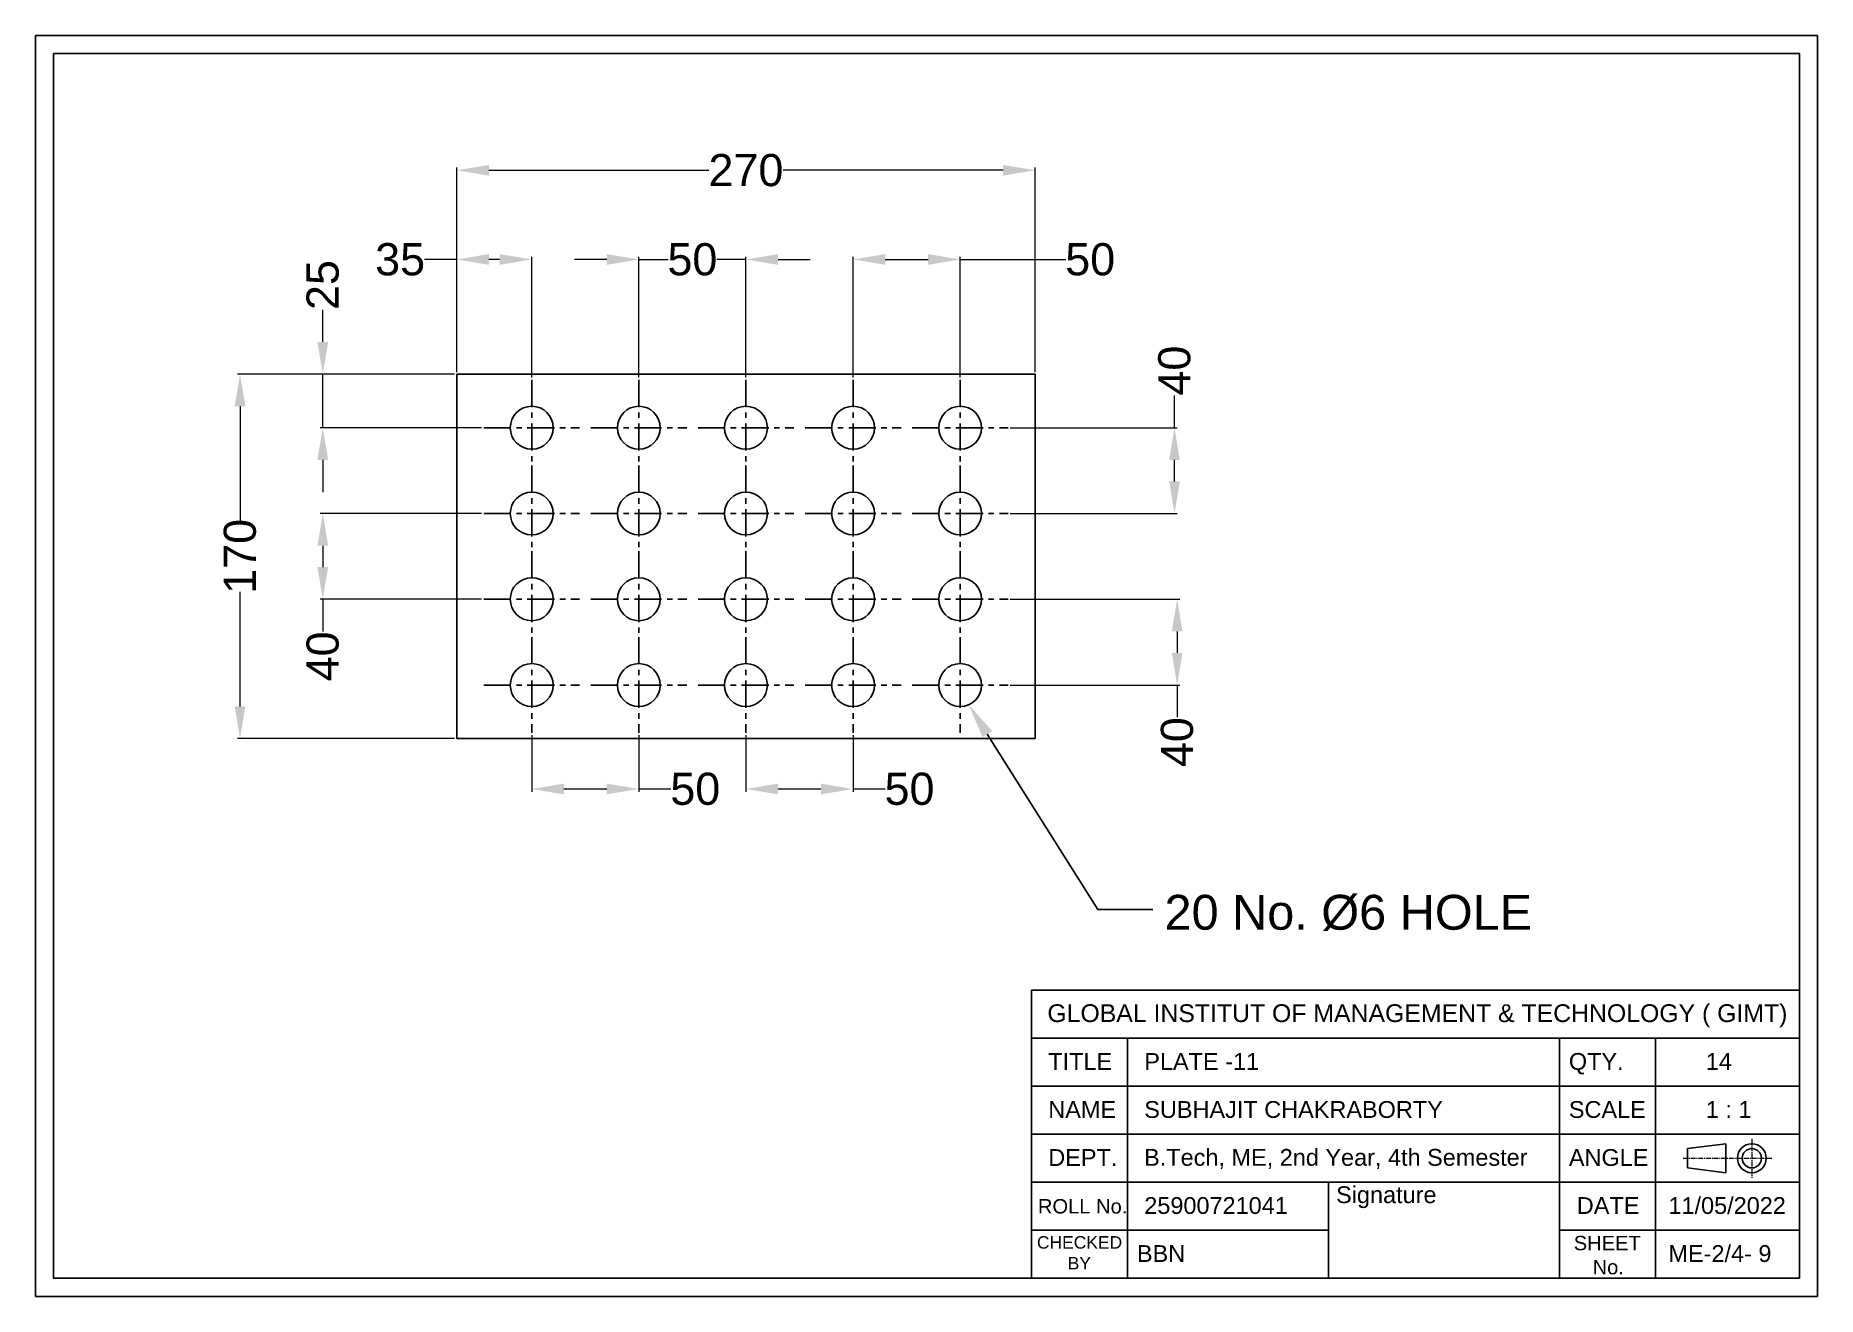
# Model space of a CAD drawing. Header units: millimetres. Extents: x 215 to 15965, y -6575 to 857.
# Drawn here: x 15133 to 15965, y -6034 to -5446 of the extents above; entities that cross this region are included whole.
import ezdxf
from ezdxf import colors
from ezdxf.entities.mleader import LeaderData, LeaderLine
from ezdxf.math import Vec2, Vec3

# ---------------------------------------------------------------- set-up
doc = ezdxf.new("R2010")
doc.units = ezdxf.units.MM
doc.linetypes.add('CENTER', pattern=[50.8, 31.75, -6.35, 6.35, -6.35])
doc.styles.get("Standard").update_dxf_attribs({"font": 'arial.ttf'})
doc.dimstyles.new('BIJU SP. D-LINE', dxfattribs={"dimtxt": 6, "dimasz": 5.5, "dimexe": 1.25, "dimexo": 1, "dimtad": 0, "dimdec": 0, "dimdsep": 46, "dimtxsty": 'Standard', "dimcen": 2.5, "dimclrd": 200, "dimclre": 200, "dimclrt": 256, "dimadec": 0, "dimazin": 0, "dimtm": 1e-09, "dimtfac": 1, "dimtdec": 0, "dimtmove": 0, "dimatfit": 3, "dimfxl": 0, "dimlwd": 13, "dimlwe": 13, "dimarcsym": 0})

msp = doc.modelspace()

# ---------------------------------------------------------------- texts
at = {"insert": (15660.27, -5863.77), "char_height": 16.25, "attachment_point": 7}
msp.add_mtext_dynamic_manual_height_columns('20 No. %%C6 HOLE', width=277.8913, gutter_width=12.5, heights=[0], dxfattribs=at)

# ---------------------------------------------------------------- blocks, each defined once
blk = doc.blocks.new('*D624')
at = {"color": 200, "lineweight": 13, "transparency": 16777216}
for p, q in [((15267.4, -5589.04), (15267.4, -5574.04)), ((15328.91, -5604.04), (15266.15, -5604.04)), ((15267.4, -5629.04), (15267.4, -5604.04)), ((15341.53, -5629.04), (15266.15, -5629.04)), ((15267.4, -5644.04), (15267.4, -5659.04))]:
    blk.add_line(p, q, dxfattribs=at)
at = {"color": 200, "transparency": 16777216}
for points in [[(15264.9, -5589.04), (15269.9, -5589.04), (15267.4, -5604.04)], [(15264.9, -5644.04), (15269.9, -5644.04), (15267.4, -5629.04)]]:
    blk.add_solid(points, dxfattribs=at)
at = {"layer": 'Defpoints', "color": 0, "transparency": 16777216}
for p in [(15329.91, -5604.04), (15267.4, -5629.04), (15342.53, -5629.04)]:
    blk.add_point(p, dxfattribs=at)
at = {"transparency": 16777216, "insert": (15267.4, -5562.49), "char_height": 15, "attachment_point": 5, "rotation": 90}
blk.add_mtext('25', dxfattribs=at)
blk = doc.blocks.new('*D620')
at = {"color": 200, "lineweight": 13, "transparency": 16777216}
for p, q in [((15664.91, -5629.04), (15664.91, -5614.04)), ((15588.28, -5629.04), (15666.16, -5629.04)), ((15664.91, -5654.04), (15664.91, -5644.04)), ((15588.28, -5669.04), (15666.16, -5669.04))]:
    blk.add_line(p, q, dxfattribs=at)
at = {"color": 200, "transparency": 16777216}
for points in [[(15662.41, -5644.04), (15667.41, -5644.04), (15664.91, -5629.04)], [(15662.41, -5654.04), (15667.41, -5654.04), (15664.91, -5669.04)]]:
    blk.add_solid(points, dxfattribs=at)
at = {"layer": 'Defpoints', "color": 0, "transparency": 16777216}
for p in [(15587.28, -5629.04), (15587.28, -5669.04), (15664.91, -5669.04)]:
    blk.add_point(p, dxfattribs=at)
at = {"transparency": 16777216, "insert": (15664.91, -5602.39), "char_height": 15, "attachment_point": 5, "rotation": 90}
blk.add_mtext('40', dxfattribs=at)
blk = doc.blocks.new('*D622')
at = {"color": 200, "lineweight": 13, "transparency": 16777216}
for p, q in [((15588.28, -5709.04), (15667.41, -5709.04)), ((15666.16, -5724.04), (15666.16, -5734.04)), ((15588.28, -5749.04), (15667.41, -5749.04)), ((15666.16, -5749.04), (15666.16, -5764.04))]:
    blk.add_line(p, q, dxfattribs=at)
at = {"color": 200, "transparency": 16777216}
for points in [[(15663.66, -5724.04), (15668.66, -5724.04), (15666.16, -5709.04)], [(15663.66, -5734.04), (15668.66, -5734.04), (15666.16, -5749.04)]]:
    blk.add_solid(points, dxfattribs=at)
at = {"layer": 'Defpoints', "color": 0, "transparency": 16777216}
for p in [(15587.28, -5709.04), (15587.28, -5749.04), (15666.16, -5749.04)]:
    blk.add_point(p, dxfattribs=at)
at = {"transparency": 16777216, "insert": (15666.16, -5775.68), "char_height": 15, "attachment_point": 5, "rotation": 90}
blk.add_mtext('40', dxfattribs=at)
blk = doc.blocks.new('*D625')
at = {"color": 200, "lineweight": 13, "transparency": 16777216}
for p, q in [((15329.91, -5550.55), (15314.91, -5550.55)), ((15329.91, -5603.04), (15329.91, -5549.3)), ((15349.91, -5550.55), (15344.91, -5550.55)), ((15364.91, -5605.67), (15364.91, -5549.3))]:
    blk.add_line(p, q, dxfattribs=at)
at = {"color": 200, "transparency": 16777216}
for points in [[(15344.91, -5548.05), (15344.91, -5553.05), (15329.91, -5550.55)], [(15349.91, -5548.05), (15349.91, -5553.05), (15364.91, -5550.55)]]:
    blk.add_solid(points, dxfattribs=at)
at = {"layer": 'Defpoints', "color": 0, "transparency": 16777216}
for p in [(15364.91, -5550.55), (15329.91, -5604.04), (15364.91, -5606.67)]:
    blk.add_point(p, dxfattribs=at)
at = {"transparency": 16777216, "insert": (15303.49, -5550.55), "char_height": 15, "attachment_point": 5}
blk.add_mtext('35', dxfattribs=at)
blk = doc.blocks.new('*D626')
at = {"color": 200, "lineweight": 13, "transparency": 16777216}
for p, q in [((15399.91, -5550.55), (15384.91, -5550.55)), ((15414.91, -5605.67), (15414.91, -5549.3)), ((15414.91, -5550.55), (15428.56, -5550.55)), ((15464.91, -5550.55), (15451.25, -5550.55)), ((15464.91, -5605.67), (15464.91, -5549.3)), ((15479.91, -5550.55), (15494.91, -5550.55))]:
    blk.add_line(p, q, dxfattribs=at)
at = {"color": 200, "transparency": 16777216}
for points in [[(15399.91, -5548.05), (15399.91, -5553.05), (15414.91, -5550.55)], [(15479.91, -5548.05), (15479.91, -5553.05), (15464.91, -5550.55)]]:
    blk.add_solid(points, dxfattribs=at)
at = {"layer": 'Defpoints', "color": 0, "transparency": 16777216}
for p in [(15464.91, -5550.55), (15414.91, -5606.67), (15464.91, -5606.67)]:
    blk.add_point(p, dxfattribs=at)
at = {"transparency": 16777216, "insert": (15439.91, -5550.55), "char_height": 15, "attachment_point": 5}
blk.add_mtext('50', dxfattribs=at)
blk = doc.blocks.new('*D627')
at = {"color": 200, "lineweight": 13, "transparency": 16777216}
for p, q in [((15514.91, -5605.67), (15514.91, -5549.3)), ((15529.91, -5550.55), (15549.91, -5550.55)), ((15564.91, -5605.67), (15564.91, -5549.3)), ((15564.91, -5550.55), (15614.24, -5550.55))]:
    blk.add_line(p, q, dxfattribs=at)
at = {"color": 200, "transparency": 16777216}
for points in [[(15529.91, -5548.05), (15529.91, -5553.05), (15514.91, -5550.55)], [(15549.91, -5548.05), (15549.91, -5553.05), (15564.91, -5550.55)]]:
    blk.add_solid(points, dxfattribs=at)
at = {"layer": 'Defpoints', "color": 0, "transparency": 16777216}
for p in [(15564.91, -5550.55), (15514.91, -5606.67), (15564.91, -5606.67)]:
    blk.add_point(p, dxfattribs=at)
at = {"transparency": 16777216, "insert": (15625.58, -5550.55), "char_height": 15, "attachment_point": 5}
blk.add_mtext('50', dxfattribs=at)
blk = doc.blocks.new('*D628')
at = {"color": 200, "lineweight": 13, "transparency": 16777216}
for p, q in [((15329.91, -5603.04), (15329.91, -5507.71)), ((15344.91, -5508.96), (15447.61, -5508.96)), ((15584.91, -5508.96), (15482.2, -5508.96)), ((15599.91, -5603.04), (15599.91, -5507.71))]:
    blk.add_line(p, q, dxfattribs=at)
at = {"color": 200, "transparency": 16777216}
for points in [[(15344.91, -5506.46), (15344.91, -5511.46), (15329.91, -5508.96)], [(15584.91, -5506.46), (15584.91, -5511.46), (15599.91, -5508.96)]]:
    blk.add_solid(points, dxfattribs=at)
at = {"layer": 'Defpoints', "color": 0, "transparency": 16777216}
for p in [(15599.91, -5508.96), (15329.91, -5604.04), (15599.91, -5604.04)]:
    blk.add_point(p, dxfattribs=at)
at = {"transparency": 16777216, "insert": (15464.91, -5508.96), "char_height": 15, "attachment_point": 5}
blk.add_mtext('270', dxfattribs=at)
blk = doc.blocks.new('*D623')
at = {"color": 200, "lineweight": 13, "transparency": 16777216}
for p, q in [((15328.91, -5604.04), (15227.52, -5604.04)), ((15228.77, -5619.04), (15228.77, -5672.58)), ((15228.77, -5759.04), (15228.77, -5705.5)), ((15328.91, -5774.04), (15227.52, -5774.04))]:
    blk.add_line(p, q, dxfattribs=at)
at = {"color": 200, "transparency": 16777216}
for points in [[(15226.27, -5619.04), (15231.27, -5619.04), (15228.77, -5604.04)], [(15226.27, -5759.04), (15231.27, -5759.04), (15228.77, -5774.04)]]:
    blk.add_solid(points, dxfattribs=at)
at = {"layer": 'Defpoints', "color": 0, "transparency": 16777216}
for p in [(15329.91, -5604.04), (15228.77, -5774.04), (15329.91, -5774.04)]:
    blk.add_point(p, dxfattribs=at)
at = {"transparency": 16777216, "insert": (15228.77, -5689.04), "char_height": 15, "attachment_point": 5, "rotation": 90}
blk.add_mtext('170', dxfattribs=at)
blk = doc.blocks.new('*D629')
at = {"color": 200, "lineweight": 13, "transparency": 16777216}
for p, q in [((15364.91, -5772.41), (15364.91, -5798.78)), ((15414.91, -5772.41), (15414.91, -5798.78)), ((15379.91, -5797.53), (15399.91, -5797.53)), ((15414.91, -5797.53), (15429.91, -5797.53))]:
    blk.add_line(p, q, dxfattribs=at)
at = {"color": 200, "transparency": 16777216}
for points in [[(15379.91, -5795.03), (15379.91, -5800.03), (15364.91, -5797.53)], [(15399.91, -5795.03), (15399.91, -5800.03), (15414.91, -5797.53)]]:
    blk.add_solid(points, dxfattribs=at)
at = {"layer": 'Defpoints', "color": 0, "transparency": 16777216}
for p in [(15364.91, -5771.41), (15414.91, -5771.41), (15414.91, -5797.53)]:
    blk.add_point(p, dxfattribs=at)
at = {"transparency": 16777216, "insert": (15441.25, -5797.53), "char_height": 15, "attachment_point": 5}
blk.add_mtext('50', dxfattribs=at)
blk = doc.blocks.new('*D630')
at = {"color": 200, "lineweight": 13, "transparency": 16777216}
for p, q in [((15464.91, -5772.41), (15464.91, -5798.78)), ((15514.91, -5772.41), (15514.91, -5798.78)), ((15479.91, -5797.53), (15499.91, -5797.53)), ((15514.91, -5797.53), (15529.91, -5797.53))]:
    blk.add_line(p, q, dxfattribs=at)
at = {"color": 200, "transparency": 16777216}
for points in [[(15479.91, -5795.03), (15479.91, -5800.03), (15464.91, -5797.53)], [(15499.91, -5795.03), (15499.91, -5800.03), (15514.91, -5797.53)]]:
    blk.add_solid(points, dxfattribs=at)
at = {"layer": 'Defpoints', "color": 0, "transparency": 16777216}
for p in [(15464.91, -5771.41), (15514.91, -5771.41), (15514.91, -5797.53)]:
    blk.add_point(p, dxfattribs=at)
at = {"transparency": 16777216, "insert": (15541.25, -5797.53), "char_height": 15, "attachment_point": 5}
blk.add_mtext('50', dxfattribs=at)
blk = doc.blocks.new('*D621')
at = {"color": 200, "lineweight": 13, "transparency": 16777216}
for p, q in [((15341.53, -5669.04), (15266.15, -5669.04)), ((15267.4, -5684.04), (15267.4, -5694.04)), ((15341.53, -5709.04), (15266.15, -5709.04)), ((15267.4, -5709.04), (15267.4, -5724.04))]:
    blk.add_line(p, q, dxfattribs=at)
at = {"color": 200, "transparency": 16777216}
for points in [[(15264.9, -5684.04), (15269.9, -5684.04), (15267.4, -5669.04)], [(15264.9, -5694.04), (15269.9, -5694.04), (15267.4, -5709.04)]]:
    blk.add_solid(points, dxfattribs=at)
at = {"layer": 'Defpoints', "color": 0, "transparency": 16777216}
for p in [(15342.53, -5669.04), (15267.4, -5709.04), (15342.53, -5709.04)]:
    blk.add_point(p, dxfattribs=at)
at = {"transparency": 16777216, "insert": (15267.4, -5735.68), "char_height": 15, "attachment_point": 5, "rotation": 90}
blk.add_mtext('40', dxfattribs=at)
blk = doc.blocks.new('A$C7D504BC7')
for p, q in [((664, 204), (664, 12)), ((664, 204), (1176, 204)), ((1176, 12), (1176, 204)), ((1176, 172), (664, 172)), ((728, 172), (728, 12)), ((1016, 172), (1016, 12)), ((1080, 172), (1080, 12)), ((1176, 140), (664, 140)), ((1176, 108), (664, 108)), ((1101.4, 98.4), (1127, 101.6)), ((1101.4, 98.4), (1101.4, 85.6)), ((1127, 101.6), (1127, 82.4)), ((1101.4, 85.6), (1127, 82.4)), ((664, 76), (1176, 76)), ((862.1, 12), (862.1, 76)), ((664, 44), (862.1, 44)), ((1016, 44), (1176, 44)), ((664, 12), (1176, 12))]:
    blk.add_line(p, q)
at = {"color": 6, "linetype": 'CENTER', "lineweight": 13, "ltscale": 0.1}
for p, q in [((1144.3, 105), (1144.3, 79)), ((1098.5, 92), (1157.8, 92))]:
    blk.add_line(p, q, dxfattribs=at)
at = {"color": 0}
for points in [[(1188, 0), (1188, 840), (0, 840), (0, 0)], [(1176, 12), (1176, 828), (12, 828), (12, 12)]]:
    blk.add_lwpolyline(points, close=True, dxfattribs=at)
for radius in [9.6, 6.4]:
    blk.add_circle((1144.3, 92), radius)
at = {"attachment_point": 1}
for s, width, insert, char_height in [('GLOBAL INSTITUT OF MANAGEMENT & TECHNOLOGY ( GIMT)', 597.904, (674.6, 194.6), 11.84), ('TITLE', 160, (675.2, 162.1), 11.2), ('PLATE -11', 95.926, (739.2, 162.1), 11.2), ('QTY.', 160, (1022.3, 162.1), 11.2), ('14', 160, (1113.6, 162.1), 11.2), ('NAME', 160, (675.2, 130.1), 11.2), ('SUBHAJIT CHAKRABORTY', 471.098, (739.2, 130.1), 11.2), ('SCALE', 160, (1022.3, 130.1), 11.2), ('1 : 1', 160, (1113.6, 130.1), 11.2), ('DEPT.', 160, (675.2, 98.1), 11.2), ('B.Tech, ME, 2nd Year, 4th Semester ', 499.147, (739.1, 98.2), 11.2), ('ANGLE', 160, (1022.3, 98.1), 11.2), ('Signature ', 160, (867.1, 73.3), 11.2), ('ROLL No.', 160, (668.3, 64.8), 9.6), ('25900721041', 160, (739.2, 66.1), 11.2), ('DATE', 160, (1027.6, 66.1), 11.2), ('11/05/2022', 160, (1088.7, 66.1), 11.2), ('\\pi-17.774;CHECKED\\P\\pi2.7621;BY', 20.087, (685.4, 40.1), 8.32), ('\\pi-14.14871,t110.65129;SHEET \\P\\pi-1.56917,t123.23083;No.', 15.544, (1039.7, 40.3), 9.6), ('BBN', 160, (734.3, 34.1), 11.2), ('ME-2/4- 9', 160, (1088.7, 34.1), 11.2)]:
    blk.add_mtext_dynamic_manual_height_columns(s, width=width, gutter_width=12.5, heights=[0], dxfattribs=dict(at, insert=insert, char_height=char_height))

# ---------------------------------------------------------------- dimensions: what is measured, and where the dimension line sits
for base, p1, p2, picture, middle in [((15599.91, -5508.96), (15329.91, -5604.04), (15599.91, -5604.04), '*D628', (15464.91, -5508.96)), ((15414.91, -5797.53), (15364.91, -5771.41), (15414.91, -5771.41), '*D629', (15441.25, -5797.53)), ((15514.91, -5797.53), (15464.91, -5771.41), (15514.91, -5771.41), '*D630', (15541.25, -5797.53))]:
    dim = msp.add_linear_dim(base=base, p1=p1, p2=p2, dimstyle='BIJU SP. D-LINE', override={"dimtxt": 15, "dimasz": 15})
    dim.commit()
    dim.dimension.update_dxf_attribs({"geometry": picture, "text_midpoint": middle})
for base, p1, p2, picture, middle in [((15364.91, -5550.55), (15329.91, -5604.04), (15364.91, -5606.67), '*D625', (15303.49, -5550.55)), ((15464.91, -5550.55), (15414.91, -5606.67), (15464.91, -5606.67), '*D626', (15439.91, -5550.55)), ((15564.91, -5550.55), (15514.91, -5606.67), (15564.91, -5606.67), '*D627', (15625.58, -5550.55))]:
    dim = msp.add_linear_dim(base=base, p1=p1, p2=p2, dimstyle='BIJU SP. D-LINE', override={"dimtxt": 15, "dimasz": 15})
    dim.commit()
    dim.dimension.update_dxf_attribs({"geometry": picture, "text_midpoint": middle, "dimtype": 160})
for base, p1, p2, picture, middle in [((15267.4, -5629.04), (15329.91, -5604.04), (15342.53, -5629.04), '*D624', (15267.4, -5562.49)), ((15664.91, -5669.04), (15587.28, -5629.04), (15587.28, -5669.04), '*D620', (15664.91, -5602.39))]:
    dim = msp.add_linear_dim(base=base, p1=p1, p2=p2, angle=90, dimstyle='BIJU SP. D-LINE', override={"dimtxt": 15, "dimasz": 15})
    dim.commit()
    dim.dimension.update_dxf_attribs({"geometry": picture, "text_midpoint": middle, "dimtype": 160})
for base, p1, p2, picture, middle in [((15228.77, -5774.04), (15329.91, -5604.04), (15329.91, -5774.04), '*D623', (15228.77, -5689.04)), ((15267.4, -5709.04), (15342.53, -5669.04), (15342.53, -5709.04), '*D621', (15267.4, -5735.68)), ((15666.16, -5749.04), (15587.28, -5709.04), (15587.28, -5749.04), '*D622', (15666.16, -5775.68))]:
    dim = msp.add_linear_dim(base=base, p1=p1, p2=p2, angle=90, dimstyle='BIJU SP. D-LINE', override={"dimtxt": 15, "dimasz": 15})
    dim.commit()
    dim.dimension.update_dxf_attribs({"geometry": picture, "text_midpoint": middle})

# ---------------------------------------------------------------- linework, layer by layer
for p, q in [((15329.91, -5604.04), (15599.91, -5604.04)), ((15329.91, -5774.04), (15329.91, -5604.04)), ((15599.91, -5604.04), (15599.91, -5774.04)), ((15599.91, -5774.04), (15329.91, -5774.04))]:
    msp.add_line(p, q)
at = {"color": 1, "linetype": 'CENTER', "ltscale": 0.4}
for p, q in [((15364.91, -5606.67), (15364.91, -5651.41)), ((15414.91, -5606.67), (15414.91, -5651.41)), ((15464.91, -5606.67), (15464.91, -5651.41)), ((15514.91, -5606.67), (15514.91, -5651.41)), ((15564.91, -5606.67), (15564.91, -5651.41)), ((15342.53, -5629.04), (15387.28, -5629.04)), ((15392.53, -5629.04), (15437.28, -5629.04)), ((15442.53, -5629.04), (15487.28, -5629.04)), ((15492.53, -5629.04), (15537.28, -5629.04)), ((15542.53, -5629.04), (15587.28, -5629.04)), ((15364.91, -5646.67), (15364.91, -5691.41)), ((15414.91, -5646.67), (15414.91, -5691.41)), ((15464.91, -5646.67), (15464.91, -5691.41)), ((15514.91, -5646.67), (15514.91, -5691.41)), ((15564.91, -5646.67), (15564.91, -5691.41)), ((15342.53, -5669.04), (15387.28, -5669.04)), ((15392.53, -5669.04), (15437.28, -5669.04)), ((15442.53, -5669.04), (15487.28, -5669.04)), ((15492.53, -5669.04), (15537.28, -5669.04)), ((15542.53, -5669.04), (15587.28, -5669.04)), ((15364.91, -5686.67), (15364.91, -5731.41)), ((15414.91, -5686.67), (15414.91, -5731.41)), ((15464.91, -5686.67), (15464.91, -5731.41)), ((15514.91, -5686.67), (15514.91, -5731.41)), ((15564.91, -5686.67), (15564.91, -5731.41)), ((15342.53, -5709.04), (15387.28, -5709.04)), ((15392.53, -5709.04), (15437.28, -5709.04)), ((15442.53, -5709.04), (15487.28, -5709.04)), ((15492.53, -5709.04), (15537.28, -5709.04)), ((15542.53, -5709.04), (15587.28, -5709.04)), ((15364.91, -5726.67), (15364.91, -5771.41)), ((15414.91, -5726.67), (15414.91, -5771.41)), ((15464.91, -5726.67), (15464.91, -5771.41)), ((15514.91, -5726.67), (15514.91, -5771.41)), ((15564.91, -5726.67), (15564.91, -5771.41)), ((15342.53, -5749.04), (15387.28, -5749.04)), ((15392.53, -5749.04), (15437.28, -5749.04)), ((15442.53, -5749.04), (15487.28, -5749.04)), ((15492.53, -5749.04), (15537.28, -5749.04)), ((15542.53, -5749.04), (15587.28, -5749.04))]:
    msp.add_line(p, q, dxfattribs=at)
for centre in [(15364.91, -5629.04), (15414.91, -5629.04), (15464.91, -5629.04), (15514.91, -5629.04), (15564.91, -5629.04), (15364.91, -5669.04), (15414.91, -5669.04), (15464.91, -5669.04), (15514.91, -5669.04), (15564.91, -5669.04), (15364.91, -5709.04), (15414.91, -5709.04), (15464.91, -5709.04), (15514.91, -5709.04), (15564.91, -5709.04), (15364.91, -5749.04), (15414.91, -5749.04), (15464.91, -5749.04), (15514.91, -5749.04), (15564.91, -5749.04)]:
    msp.add_circle(centre, 10)

# ---------------------------------------------------------------- block references
at = {"xscale": 0.7, "yscale": 0.7, "zscale": 0.7}
msp.add_blockref('A$C7D504BC7', (15133.38, -6034.16), dxfattribs=at)

msp.set_redraw_order([(e.dxf.handle, doc.entitydb.next_handle()) for e in msp.query("TEXT MTEXT ATTDEF DIMENSION ARC_DIMENSION")])  # texts and dimensions are drawn at this point

# ---------------------------------------------------------------- leaders
ml = msp.add_multileader_mtext('Standard')
ml.set_content('', color=256)
ml.set_leader_properties(color=6)
ml.build(insert=Vec2(0, 0))
ml.multileader.update_dxf_attribs({"arrow_head_size": 16.25})
ctx = ml.context
ctx.base_point, ctx.char_height, ctx.arrow_head_size, ctx.landing_gap_size, ctx.plane_origin = Vec3(15654.76, -5853.76), 2.6, 16.25, 1.3, Vec3(15533.78, -5778.18)
notes = []
notes.append((ctx, [(0, (1, 1, 0), (15629.07, -5853.76), (1, 0), 25.68, [(0, [(15568.91, -5758.2)], 0, [])])]))
ctx.mtext.insert, ctx.mtext.flow_direction = Vec3(15656.06, -5852.46), 5
for ctx, leaders in notes:
    for number, flags, end, landing, length, lines in leaders:
        leader = LeaderData()
        leader.index, (leader.has_last_leader_line, leader.has_dogleg_vector, leader.attachment_direction) = number, flags
        leader.last_leader_point, leader.dogleg_vector, leader.dogleg_length = Vec3(end), Vec3(landing), length
        for number, points, colour, breaks in lines:
            line = LeaderLine()
            line.index, line.vertices, line.color, line.breaks = number, Vec3.list(points), colors.encode_raw_color(colour), breaks
            leader.lines.append(line)
        ctx.leaders.append(leader)

doc.saveas('drawing.dxf')
